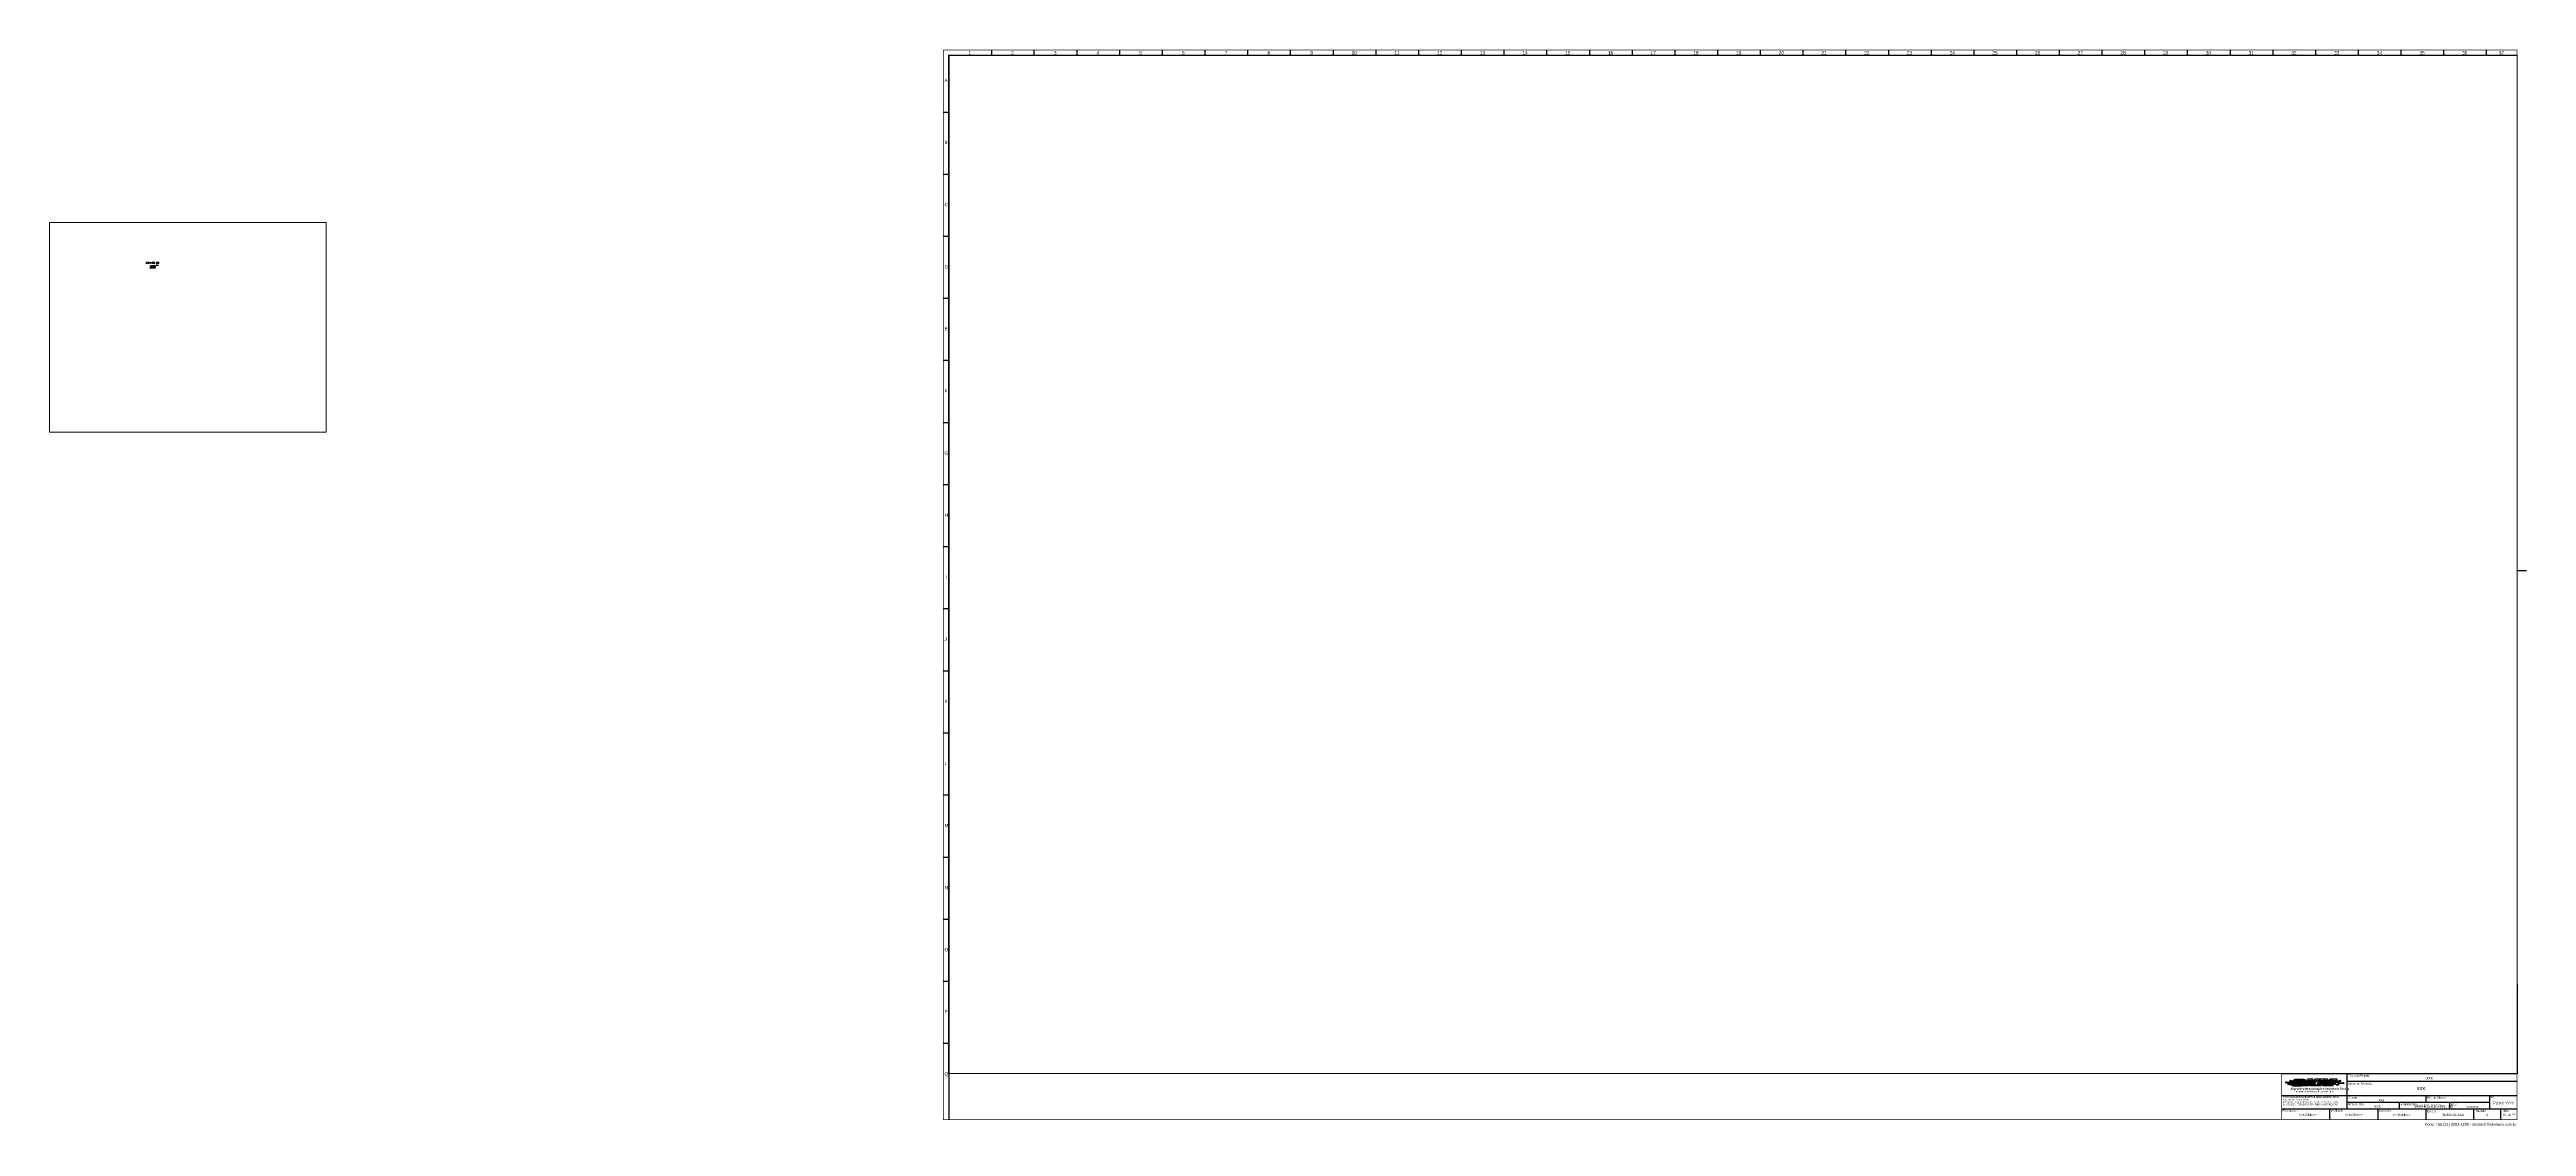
# Paper-space layout 'Layout1' of a CAD drawing. Header units: millimetres. Extents: x 26 to 1867, y -497 to 304.
# The model-space entities are those that its viewports show. They can reach past a viewport. Long polylines and large blocks are cut down to what shows.
import ezdxf
from ezdxf.enums import TextEntityAlignment as Align

# ---------------------------------------------------------------- set-up
doc = ezdxf.new("R2010")
doc.units = ezdxf.units.MM
for name, pattern in [('CENTER2', [28.575, 19.05, -3.175, 3.175, -3.175]), ('DASHED2', [9.525, 6.35, -3.175]), ('HIDDEN2', [0.1875, 0.125, -0.0625])]:
    doc.linetypes.add(name, pattern=pattern)
for name, color, linetype in [('01-HACH', 7, 'Continuous'), ('120$12$A', 7, 'Continuous'), ('225AUXILIAR', 7, 'Continuous'), ('225CONVÉS', 1, 'Continuous'), ('225LINHACENTRO', 6, 'Continuous'), ('linha', 7, 'Continuous')]:
    doc.layers.add(name, color=color, linetype=linetype)
for name, color, linetype, lineweight in [('BANDEIROLA', 80, 'Continuous', 30), ('CONDULETES', 7, 'Continuous', 30), ('EL18', 237, 'Continuous', 40), ('EL4', 6, 'Continuous', 40), ('EL6', 34, 'Continuous', 40), ('EL8', 191, 'Continuous', 40), ('EQUIPAMENTO', 7, 'Continuous', 30), ('TEXTO', 3, 'Continuous', 0), ('TRANSIÇÃO', 7, 'Continuous', 30)]:
    doc.layers.add(name, color=color, linetype=linetype, lineweight=lineweight)
doc.styles.add('ARIA', font='arial.ttf')
doc.styles.add('negrito', font='arialbi.ttf')
doc.styles.add('REGUA080', font='SIMPLEX.SHX', dxfattribs={"width": 1.07, "height": 1.5})
doc.styles.add('REGUA100', font='SIMPLEX.SHX', dxfattribs={"width": 1.07, "height": 250})
doc.styles.add('REGUA240', font='SIMPLEX.SHX', dxfattribs={"width": 1.19, "height": 4.5})
doc.styles.add('ROMANS', font='arial.ttf', dxfattribs={"height": 2})
doc.styles.add('Style-INTL_ISO', font='INTL_ISO.shx')
doc.styles.add('SWISCNBT', font='swissci.ttf')
doc.dimstyles.new('REGUA 100', dxfattribs={"dimtxt": 2.5, "dimasz": 200, "dimexe": 40, "dimexo": 40, "dimgap": 30, "dimtad": 1, "dimdec": 0, "dimdsep": 46, "dimlunit": 6, "dimtxsty": 'REGUA100', "dimcen": 2.5, "dimadec": 0, "dimazin": 0, "dimtfac": 1, "dimtdec": 0, "dimtmove": 0, "dimatfit": 3, "dimfxl": 1, "dimtolj": 1, "dimtzin": 0, "dimarcsym": 1})

# ---------------------------------------------------------------- blocks, each defined once
blk = doc.blocks.new('Logo')
h = blk.add_hatch(color=256)
edge = h.paths.add_edge_path(flags=16)
edge.add_arc((206.5, 66.1), 0.825, 0, 360)
edge = h.paths.add_edge_path()
edge.add_arc((201.5, 64.5), 0.825, 0, 360)
edge = h.paths.add_edge_path(flags=17)
edge.add_arc((204.5, 62.5), 0.825, 0, 360)
edge = h.paths.add_edge_path()
edge.add_arc((264.4, 66.1), 0.825, 0, 360)
edge = h.paths.add_edge_path()
edge.add_arc((268.1, 63.7), 0.825, 0, 360)
edge = h.paths.add_edge_path()
edge.add_arc((262.4, 61.9), 0.825, 0, 360)
h.paths.add_polyline_path([(232.8, 68.1), (226.6, 68.1), (225.7, 66.9), (232, 66.9)], flags=17)
h.paths.add_polyline_path([(249.8, 68.1), (241.7, 68.1), (240.8, 66.9), (249.8, 66.9), (249.8, 66.9)], flags=16)
h.paths.add_polyline_path([(241.4, 68.1), (235.2, 68.1), (233.2, 66.9), (239.5, 66.9)], flags=17)
h.paths.add_polyline_path([(248.4, 60.3), (244.2, 60.3), (244.3, 61.8), (250.1, 61.8)], flags=17)
h.paths.add_polyline_path([(241.5, 60.3), (229.6, 60.3), (229.6, 61.8), (242.6, 61.8)], flags=17)
h.paths.add_polyline_path([(237.4, 62.2), (237.8, 62.8), (243.3, 62.8), (242.9, 62.2)], flags=17)
h.paths.add_polyline_path([(244.4, 62.2), (250.6, 62.2), (251.3, 62.8), (244.5, 62.8)], flags=17)
h.paths.add_polyline_path([(251.3, 61.8), (257, 61.8), (255.9, 60.3), (250.2, 60.3)], flags=17)
h.paths.add_polyline_path([(238, 63), (238.5, 63.6), (243.9, 63.6), (243.5, 63)], flags=16)
h.paths.add_polyline_path([(244.5, 63), (244.6, 63.6), (252.2, 63.6), (251.6, 63)], flags=16)
h.paths.add_polyline_path([(252.2, 63), (258.4, 63), (260.3, 61.6), (261.6, 61.6), (261.6, 62.2), (260.6, 62.2), (258.7, 63.6), (252.6, 63.6)])
h.paths.add_polyline_path([(239.4, 64.9), (239.8, 65.4), (261.5, 65.4), (263.5, 64), (267.3, 64), (267.3, 63.4), (263.2, 63.4), (261.2, 64.9)])
h.paths.add_polyline_path([(240, 65.8), (240.5, 66.4), (263.6, 66.4), (263.6, 65.8)])
h.paths.add_polyline_path([(231.5, 65.8), (237.7, 65.8), (238.6, 66.4), (232.4, 66.4)], flags=16)
edge = h.paths.add_edge_path(flags=17)
edge.add_line((228.5, 62.2), (229, 62.8))
edge.add_line((229, 62.8), (215.5, 62.8))
edge.add_arc((214.8, 62.3), 0.918, -4.4266, 32.9983, ccw=False)
edge.add_line((215.7, 62.2), (228.5, 62.2))
h.paths.add_polyline_path([(229.6, 62.2), (229.6, 62.8), (235.6, 62.8), (235.6, 62.2)], flags=17)
h.paths.add_polyline_path([(235.6, 63.9), (235.6, 64.4), (235.6, 64.5), (223.9, 64.5), (223.5, 63.9)], flags=17)
h.paths.add_polyline_path([(231.2, 65.8), (231.6, 66.4), (225.3, 66.4), (224.9, 65.8)], flags=16)
h.paths.add_polyline_path([(236.2, 64.9), (237.1, 65.4), (224.7, 65.4), (224.2, 64.9)], flags=16)
edge = h.paths.add_edge_path(flags=17)
edge.add_line((217.3, 66.9), (223.9, 66.9))
edge.add_line((223.9, 66.9), (223.8, 67))
edge.add_line((223.8, 67), (223.8, 67.2))
edge.add_line((223.8, 67.2), (223.5, 67.3))
edge.add_ellipse((216.9, 67.3), major_axis=(6.6, 0), ratio=0.117925, start_angle=0, end_angle=157.0715)
edge.add_arc((211.4, 65.6), 2.03, 106.7626, 143.4869)
edge.add_line((209.8, 66.9), (216.2, 66.9))
edge.add_arc((216.8, 66.1), 0.918, 53.0381, 126.9619, ccw=False)
edge = h.paths.add_edge_path()
edge.add_line((227.2, 60.3), (220.9, 60.3))
edge.add_line((251.6, 62.2), (257.3, 62.2))
edge.add_line((251.6, 62.2), (252, 62.8))
edge.add_line((257.3, 62.2), (257.7, 62.8))
edge.add_line((252, 62.8), (257.8, 62.8))
edge.add_line((257.9, 63), (258.3, 63.6))
edge.add_line((238.7, 63.9), (239.1, 64.5))
edge.add_line((244.1, 63.9), (244.5, 64.5))
edge.add_line((244.6, 63.9), (252.5, 63.9))
edge.add_line((244.6, 63.9), (244.7, 64.5))
edge.add_line((252.5, 63.9), (253.2, 64.5))
edge.add_line((252.8, 63.9), (258.5, 63.9))
edge.add_line((252.8, 63.9), (253.3, 64.5))
edge.add_line((258.5, 63.9), (259, 64.5))
edge.add_line((244.8, 64.9), (245.2, 65.4))
edge.add_line((253.5, 64.9), (254, 65.4))
edge.add_line((259.2, 64.9), (259.7, 65.4))
edge.add_line((245.5, 65.8), (245.9, 66.4))
edge.add_line((249.5, 65.8), (249.7, 66.4))
edge.add_line((249.7, 65.4), (249.2, 65))
edge.add_line((254.2, 65.8), (254.6, 66.4))
edge.add_line((259.9, 65.8), (260.3, 66.4))
edge.add_line((229.2, 63), (229.6, 63.6))
edge.add_line((229.6, 63.6), (229.6, 63))
edge.add_line((235.6, 63), (235.6, 63.6))
edge.add_line((229.6, 63), (235.6, 63))
edge.add_line((238.7, 63.9), (244.1, 63.9))
edge.add_line((239.1, 64.5), (259, 64.5))
edge.add_line((207.4, 62.2), (207.3, 62.6))
edge.add_line((207.3, 62.6), (207.3, 62.8))
edge.add_line((222.3, 62.2), (222.7, 62.8))
edge.add_arc((219.3, 62.2), 2.04, 358.813, 375.0383)
edge.add_arc((214.8, 62.3), 0.918, 211.2349, 328.7651)
edge.add_line((222.9, 63), (223.3, 63.6))
edge.add_line((215.6, 61.8), (228.3, 61.8))
edge.add_arc((219.3, 62.2), 2.04, 23.2251, 42.4172)
edge.add_arc((214.8, 62.3), 0.918, 57.5598, 75.416)
edge.add_line((223.3, 63.6), (235.6, 63.6))
edge.add_arc((219.3, 62.2), 2.04, 53.9744, 73.6669)
edge.add_line((212.6, 63.6), (215.1, 63.1))
edge.add_line((217.8, 64.9), (216.5, 65.3))
edge.add_arc((211.4, 65.6), 2.03, 215.8441, 225.6711)
edge.add_line((217.7, 65.8), (224.2, 65.8))
edge.add_arc((216.8, 66.1), 0.918, 229.5083, 255.416)
edge.add_arc((211.4, 65.6), 2.03, 186.3302, 203.0448)
edge.add_line((260.7, 66.9), (261, 67.3))
edge.add_line((255, 66.9), (255.9, 68.1))
edge.add_line((251.4, 66.9), (260.7, 66.9))
edge.add_line((250.8, 66.4), (250.1, 65.8))
edge.add_line((246.3, 66.9), (247.2, 68.1))
edge.add_line((224.1, 66.4), (224.2, 65.8))
edge.add_line((224.2, 65.8), (224.3, 65.6))
edge.add_arc((216.8, 66.1), 0.918, 165.3576, 201.6546)
edge.add_arc((211.4, 65.6), 2.03, 159.6364, 176.1707)
edge.add_line((202.3, 64.7), (207.5, 64.7))
edge.add_line((202.3, 64.2), (207.6, 64.2))
edge.add_line((205.3, 62.8), (213.9, 62.8))
edge.add_line((205.3, 62.2), (213.9, 62.2))
edge.add_line((209.2, 64.9), (217.8, 64.9))
edge.add_line((209.1, 65.4), (216.2, 65.4))
edge.add_line((207.5, 64.7), (209.1, 65.4))
edge.add_line((207.6, 64.2), (209.2, 64.9))
edge.add_line((209.7, 64.5), (219.1, 64.5))
edge.add_line((211.1, 63.9), (220.5, 63.9))
edge.add_line((215.3, 63), (229.2, 63))
edge.add_line((212.6, 63.6), (220.8, 63.6))
edge.add_line((207.5, 61.8), (214, 61.8))
edge.add_line((207.3, 66.4), (215.9, 66.4))
edge.add_line((207.3, 65.8), (215.9, 65.8))
edge.add_line((220, 64.2), (219.1, 64.5))
edge.add_arc((216.8, 66.1), 0.918, 0, 14.6424)
edge.add_line((217.7, 66.1), (217.7, 65.6))
edge.add_line((217.7, 65.6), (224.3, 65.6))
edge.add_line((213.9, 62.8), (207.3, 62.8))
edge.add_line((213.9, 62.3), (213.9, 62.8))
edge.add_arc((214.8, 62.3), 0.918, 180, 184.4266)
edge.add_line((208.1, 61.1), (207.8, 61.2))
edge.add_line((207.8, 61.2), (207.7, 61.4))
edge.add_line((207.7, 61.4), (207.5, 61.7))
edge.add_line((207.5, 61.7), (207.5, 61.8))
edge.add_arc((219.3, 62.2), 2.04, 314.9943, 347.3148)
edge.add_line((210.5, 64), (211.1, 63.9))
edge.add_ellipse((214.7, 61.1), major_axis=(6.6, 0), ratio=0.117925, start_angle=180, end_angle=337.0715)
edge.add_arc((210.8, 65.7), 1.74, 241.0527, 261.3981)
edge.add_line((261, 68.1), (252.8, 68.1))
edge.add_line((220.9, 60.3), (222, 61.8))
edge.add_line((227.2, 60.3), (228.3, 61.8))
edge.add_line((236, 60.3), (237.1, 61.8))
edge.add_line((252.8, 68.1), (251.4, 66.9))
edge.add_line((249.2, 65), (249.3, 65.4))
edge.add_line((261, 68.1), (261, 67.3))
h = blk.add_hatch(color=256)
h.paths.add_polyline_path([(255.9, 68.1), (252.8, 68.1), (251.4, 66.9), (255, 66.9)])
h.paths.add_polyline_path([(261, 68.1), (255.9, 68.1), (255, 66.9), (260.7, 66.9), (261, 67.3)])
h.paths.add_polyline_path([(209.5, 66.4), (207.3, 66.4, -0.088598), (207.4, 66.1, -0.088598), (207.3, 65.8), (209.4, 65.8, -0.07227)])
h.paths.add_polyline_path([(215.9, 66.4), (209.5, 66.4, 0.07227), (209.4, 65.8), (215.9, 65.8, -0.159713)])
h.paths.add_polyline_path([(224.1, 66.4), (217.7, 66.4, -0.063976), (217.7, 66.1), (217.7, 65.8), (224.2, 65.8)])
h.paths.add_polyline_path([(209.2, 64.9), (209.5, 64.9, -0.073061), (209.4, 65.4), (209.1, 65.4), (207.5, 64.7), (202.3, 64.7, -0.088598), (202.4, 64.5, -0.088598), (202.3, 64.2), (207.6, 64.2)])
h.paths.add_polyline_path([(216.6, 65.2, -0.113528), (216.2, 65.4), (209.4, 65.4, 0.073061), (209.5, 64.9), (217.8, 64.9)])
h.paths.add_polyline_path([(244.5, 64.5), (239.1, 64.5), (238.7, 63.9), (244.1, 63.9)])
h.paths.add_polyline_path([(253.2, 64.5), (244.7, 64.5), (244.6, 63.9), (252.5, 63.9)])
h.paths.add_polyline_path([(259, 64.5), (253.3, 64.5), (252.8, 63.9), (258.5, 63.9)])
h.paths.add_polyline_path([(257.7, 62.8), (252, 62.8), (251.6, 62.2), (257.3, 62.2)])
h.paths.add_polyline_path([(235.6, 63.6), (229.6, 63.6), (229.6, 63), (235.6, 63)])
h.paths.add_polyline_path([(229.6, 63.6), (223.3, 63.6), (222.9, 63), (229.2, 63)])
h.paths.add_polyline_path([(228.3, 61.8), (222, 61.8), (220.9, 60.3), (227.2, 60.3)])
edge = h.paths.add_edge_path()
edge.add_line((221.3, 61.8), (215.6, 61.8))
edge.add_arc((214.8, 62.3), 0.918, 211.2349, 328.7651, ccw=False)
edge.add_line((214, 61.8), (207.5, 61.8))
edge.add_line((207.5, 61.8), (207.5, 61.7))
edge.add_line((207.5, 61.7), (207.7, 61.4))
edge.add_line((207.7, 61.4), (207.8, 61.2))
edge.add_line((207.8, 61.2), (208.1, 61.1))
edge.add_ellipse((214.7, 61.1), major_axis=(6.6, 0), ratio=0.117925, start_angle=180, end_angle=337.0715)
edge.add_arc((219.3, 62.2), 2.04, 314.9943, 347.3148)
h.paths.add_polyline_path([(213.9, 62.8), (207.3, 62.8), (207.3, 62.6), (207.4, 62.2), (213.9, 62.2, -0.019317), (213.9, 62.3)])
h.paths.add_polyline_path([(207.3, 62.6), (207.3, 62.8), (205.3, 62.8, -0.088598), (205.3, 62.5, -0.088598), (205.3, 62.2), (207.4, 62.2)])
h.paths.add_polyline_path([(220.8, 63.6), (212.6, 63.6), (215.1, 63.1, -0.053826), (215.3, 63), (221.2, 63, 0.083938)])
for points in [[(219.1, 64.5), (209.7, 64.5, 0.042905), (210, 64.2, 0.089007), (210.5, 64), (211.1, 63.9), (220.5, 63.9, 0.086137), (219.9, 64.2), (219.9, 64.2)], [(224.2, 65.8), (217.7, 65.8), (217.7, 65.6), (224.3, 65.6)], [(222.9, 63), (223.3, 63.6), (220.8, 63.6, -0.083938), (221.2, 63)]]:
    blk.add_hatch(color=256).paths.add_polyline_path(points)
at = {"color": 7}
for p, q in [((202.3, 64.7), (207.5, 64.7)), ((202.3, 64.2), (207.6, 64.2)), ((205.3, 62.8), (213.9, 62.8)), ((205.3, 62.2), (213.9, 62.2)), ((207.3, 66.4), (215.9, 66.4)), ((207.3, 65.8), (215.9, 65.8)), ((213.9, 62.8), (207.3, 62.8)), ((207.5, 64.7), (209.1, 65.4)), ((207.5, 61.8), (214, 61.8)), ((207.6, 64.2), (209.2, 64.9)), ((209.1, 65.4), (216.2, 65.4)), ((209.2, 64.9), (217.8, 64.9)), ((209.7, 64.5), (219.1, 64.5)), ((209.8, 66.9), (216.2, 66.9)), ((211.1, 63.9), (220.5, 63.9)), ((212.6, 63.6), (220.8, 63.6)), ((213.9, 62.3), (213.9, 62.8)), ((215.3, 63), (229.2, 63)), ((215.5, 62.8), (229, 62.8)), ((215.6, 61.8), (228.3, 61.8)), ((215.7, 62.2), (228.5, 62.2)), ((217.3, 66.9), (223.9, 66.9)), ((217.7, 66.4), (224.1, 66.4)), ((217.7, 66.1), (217.7, 65.6)), ((217.7, 65.8), (224.2, 65.8)), ((217.7, 65.6), (224.3, 65.6)), ((220.9, 60.3), (222, 61.8)), ((227.2, 60.3), (220.9, 60.3)), ((222.3, 62.2), (222.7, 62.8)), ((222.9, 63), (223.3, 63.6)), ((223.3, 63.6), (235.6, 63.6)), ((223.5, 63.9), (223.9, 64.5)), ((223.5, 63.9), (235.6, 63.9)), ((223.9, 64.5), (235.6, 64.5)), ((224.2, 64.9), (224.7, 65.4)), ((224.2, 64.9), (236.2, 64.9)), ((224.7, 65.4), (237.1, 65.4)), ((224.9, 65.8), (225.3, 66.4)), ((224.9, 65.8), (231.2, 65.8)), ((225.3, 66.4), (231.6, 66.4)), ((225.7, 66.9), (226.6, 68.1)), ((225.7, 66.9), (232, 66.9)), ((232.8, 68.1), (226.6, 68.1)), ((227.2, 60.3), (228.3, 61.8)), ((228.5, 62.2), (229, 62.8)), ((229.2, 63), (229.6, 63.6)), ((229.6, 63), (229.6, 63.6)), ((229.6, 63), (235.6, 63)), ((229.6, 62.2), (229.6, 62.8)), ((229.6, 62.8), (235.6, 62.8)), ((229.6, 62.2), (235.6, 62.2)), ((229.6, 61.8), (242.6, 61.8)), ((229.6, 60.3), (229.6, 61.8)), ((241.5, 60.3), (229.6, 60.3)), ((231.2, 65.8), (231.6, 66.4)), ((231.5, 65.8), (232.4, 66.4)), ((231.5, 65.8), (237.7, 65.8)), ((232, 66.9), (232.8, 68.1)), ((232.4, 66.4), (238.6, 66.4)), ((233.2, 66.9), (235.2, 68.1)), ((233.2, 66.9), (239.5, 66.9)), ((241.4, 68.1), (235.2, 68.1)), ((235.6, 64.4), (235.6, 64.5)), ((235.6, 63.9), (235.6, 64.4)), ((235.6, 63), (235.6, 63.6)), ((235.6, 62.2), (235.6, 62.8)), ((236, 60.3), (237.1, 61.8)), ((236.2, 64.9), (237.1, 65.4)), ((237.4, 62.2), (237.8, 62.8)), ((237.4, 62.2), (242.9, 62.2)), ((237.7, 65.8), (238.6, 66.4)), ((237.8, 62.8), (243.3, 62.8)), ((238, 63), (238.5, 63.6)), ((238, 63), (243.5, 63)), ((238.5, 63.6), (243.9, 63.6)), ((238.7, 63.9), (239.1, 64.5)), ((238.7, 63.9), (244.1, 63.9)), ((239.1, 64.5), (259, 64.5)), ((239.4, 64.9), (239.8, 65.4)), ((239.4, 64.9), (261.2, 64.9)), ((239.5, 66.9), (241.4, 68.1)), ((239.8, 65.4), (261.5, 65.4)), ((240, 65.8), (240.5, 66.4)), ((240, 65.8), (263.6, 65.8)), ((240.5, 66.4), (263.6, 66.4)), ((240.8, 66.9), (241.7, 68.1)), ((240.8, 66.9), (249.8, 66.9)), ((241.5, 60.3), (242.6, 61.8)), ((249.8, 68.1), (241.7, 68.1)), ((242.9, 62.2), (243.3, 62.8)), ((243.5, 63), (243.9, 63.6)), ((244.1, 63.9), (244.5, 64.5)), ((244.2, 60.3), (244.3, 61.8)), ((248.4, 60.3), (244.2, 60.3)), ((244.3, 61.8), (250.1, 61.8)), ((244.4, 62.2), (244.5, 62.8)), ((244.4, 62.2), (250.6, 62.2)), ((244.5, 63), (244.6, 63.6)), ((244.5, 63), (251.6, 63)), ((244.5, 62.8), (251.3, 62.8)), ((244.6, 63.9), (244.7, 64.5)), ((244.6, 63.9), (252.5, 63.9)), ((244.6, 63.6), (252.2, 63.6)), ((244.8, 64.9), (245.2, 65.4)), ((245.5, 65.8), (245.9, 66.4)), ((246.3, 66.9), (247.2, 68.1)), ((248.4, 60.3), (250.1, 61.8)), ((249.7, 65.4), (249.2, 65)), ((249.2, 65), (249.3, 65.4)), ((249.5, 65.8), (249.7, 66.4)), ((249.8, 68.1), (249.8, 66.9)), ((249.8, 66.9), (249.8, 66.9)), ((250.8, 66.4), (250.1, 65.8)), ((250.2, 60.3), (251.3, 61.8)), ((255.9, 60.3), (250.2, 60.3)), ((250.6, 62.2), (251.3, 62.8)), ((251.3, 61.8), (257, 61.8)), ((252.8, 68.1), (251.4, 66.9)), ((251.4, 66.9), (260.7, 66.9)), ((251.6, 63), (252.2, 63.6)), ((251.6, 62.2), (252, 62.8)), ((251.6, 62.2), (257.3, 62.2)), ((252, 62.8), (257.8, 62.8)), ((252.2, 63), (252.6, 63.6)), ((252.2, 63), (258.4, 63)), ((252.5, 63.9), (253.2, 64.5)), ((252.6, 63.6), (258.7, 63.6)), ((261, 68.1), (252.8, 68.1)), ((252.8, 63.9), (253.3, 64.5)), ((252.8, 63.9), (258.5, 63.9)), ((253.5, 64.9), (254, 65.4)), ((254.2, 65.8), (254.6, 66.4)), ((255, 66.9), (255.9, 68.1)), ((255.9, 60.3), (257, 61.8)), ((257.3, 62.2), (257.7, 62.8)), ((257.9, 63), (258.3, 63.6)), ((258.4, 63), (260.3, 61.6)), ((258.5, 63.9), (259, 64.5)), ((258.7, 63.6), (260.6, 62.2)), ((259.2, 64.9), (259.7, 65.4)), ((259.9, 65.8), (260.3, 66.4)), ((260.3, 61.6), (261.6, 61.6)), ((260.6, 62.2), (261.6, 62.2)), ((260.7, 66.9), (261, 67.3)), ((261, 68.1), (261, 67.3)), ((261.2, 64.9), (263.2, 63.4)), ((261.5, 65.4), (263.5, 64)), ((261.6, 62.2), (261.6, 61.6)), ((263.2, 63.4), (267.3, 63.4)), ((263.5, 64), (267.3, 64)), ((263.6, 66.4), (263.6, 65.8)), ((267.3, 64), (267.3, 63.4))]:
    blk.add_line(p, q, dxfattribs=at)
for p, q in [((219.9, 64.2), (219.9, 64.2)), ((223.3, 63.6), (220.8, 63.6))]:
    blk.add_line(p, q)
for points in [[(207.4, 62.2), (207.3, 62.6), (207.3, 62.8)], [(208.1, 61.1), (207.8, 61.2), (207.7, 61.4), (207.5, 61.7), (207.5, 61.8)], [(210.5, 64), (211.1, 63.9)], [(212.6, 63.6), (215.1, 63.1)], [(217.8, 64.9), (216.5, 65.3)], [(220, 64.2), (219.1, 64.5)], [(223.5, 67.3), (223.8, 67.2), (223.8, 67), (223.9, 66.9)], [(224.1, 66.4), (224.2, 65.8), (224.3, 65.6)]]:
    blk.add_lwpolyline(points, dxfattribs=at)
for centre in [(201.5, 64.5), (204.5, 62.5), (206.5, 66.1), (262.4, 61.9), (264.4, 66.1), (268.1, 63.7)]:
    blk.add_circle(centre, 0.825, dxfattribs=at)
for centre, radius, start, end in [((211.4, 65.6), 2.03, 159.6364, 176.1707), ((211.4, 65.6), 2.03, 186.3302, 203.0448), ((211.4, 65.6), 2.03, 215.8441, 225.6711), ((211.4, 65.6), 2.03, 106.7626, 143.4869), ((210.8, 65.7), 1.74, 241.0527, 261.3981), ((214.8, 62.3), 0.918, 180, 184.4266), ((214.8, 62.3), 0.918, 211.2349, 328.7651), ((214.8, 62.3), 0.918, 57.5598, 75.416), ((214.8, 62.3), 0.918, 355.5734, 32.9983), ((216.8, 66.1), 0.918, 165.3576, 201.6546), ((216.8, 66.1), 0.918, 53.0381, 126.9619), ((216.8, 66.1), 0.918, 229.5083, 255.416), ((216.8, 66.1), 0.918, 0, 14.6424), ((219.3, 62.2), 2.04, 53.9744, 73.6669), ((219.3, 62.2), 2.04, 23.2251, 42.4172), ((219.3, 62.2), 2.04, 314.9943, 347.3148), ((219.3, 62.2), 2.04, 358.813, 15.0383)]:
    blk.add_arc(centre, radius, start, end, dxfattribs=at)
for centre, start_param, end_param in [((214.7, 61.1), 3.141593, 5.883008), ((216.9, 67.3), 0, 2.741415)]:
    blk.add_ellipse(centre, major_axis=(6.6, 0), ratio=0.117925, start_param=start_param, end_param=end_param, dxfattribs=at)
at = {"insert": (206.5, 58.2), "char_height": 2.239, "width": 805.954, "attachment_point": 1}
blk.add_mtext('{\\fImpact|b1|i1|c0|p34;Engenharia de Automação e Assistência Técnica}', dxfattribs=at)

msp = doc.modelspace()

# ---------------------------------------------------------------- hatches: boundary and pattern name
at = {"layer": '01-HACH'}
h = msp.add_hatch(color=3, dxfattribs=at)
h.dxf.hatch_style = 1
h.paths.add_polyline_path([(401897, 702446), (401897, 702646), (401827, 702646), (401827, 702446)])
at = {"layer": 'TEXTO'}
h = msp.add_hatch(color=3, dxfattribs=at)
h.dxf.hatch_style = 1
h.paths.add_polyline_path([(385590, 709372), (385590, 709572), (385520, 709572), (385520, 709372)])
h = msp.add_hatch(color=3, dxfattribs=at)
h.dxf.hatch_style = 1
h.paths.add_polyline_path([(387090, 709321), (387090, 709622), (387020, 709622), (387020, 709321)])
h = msp.add_hatch(color=3, dxfattribs=at)
h.dxf.hatch_style = 1
h.paths.add_polyline_path([(388590, 709321), (388590, 709622), (388520, 709622), (388520, 709321)])
h = msp.add_hatch(color=3, dxfattribs=at)
h.dxf.hatch_style = 1
h.paths.add_polyline_path([(390090, 709321), (390090, 709622), (390020, 709622), (390020, 709321)])
h = msp.add_hatch(color=3, dxfattribs=at)
h.dxf.hatch_style = 1
h.paths.add_polyline_path([(391590, 709321), (391590, 709622), (391520, 709622), (391520, 709321)])
h = msp.add_hatch(color=3, dxfattribs=at)
h.dxf.hatch_style = 1
h.paths.add_polyline_path([(393090, 709321), (393090, 709622), (393020, 709622), (393020, 709321)])
h = msp.add_hatch(color=3, dxfattribs=at)
h.dxf.hatch_style = 1
h.paths.add_polyline_path([(394590, 709321), (394590, 709622), (394520, 709622), (394520, 709321)])
h = msp.add_hatch(color=3, dxfattribs=at)
h.dxf.hatch_style = 1
h.paths.add_polyline_path([(396090, 709321), (396090, 709622), (396020, 709622), (396020, 709321)])
h = msp.add_hatch(color=3, dxfattribs=at)
h.dxf.hatch_style = 1
h.paths.add_polyline_path([(385074, 708758), (385274, 708758), (385274, 708828), (385074, 708828)])
h = msp.add_hatch(color=3, dxfattribs=at)
h.dxf.hatch_style = 1
h.paths.add_polyline_path([(396451, 708911), (396651, 708911), (396651, 708981), (396451, 708981)])
h = msp.add_hatch(color=3, dxfattribs=at)
h.dxf.hatch_style = 1
h.paths.add_polyline_path([(396861, 708549), (396861, 708349), (396931, 708349), (396931, 708549)])
h = msp.add_hatch(color=3, dxfattribs=at)
h.dxf.hatch_style = 1
h.paths.add_polyline_path([(372290, 707386), (372490, 707386), (372490, 707456), (372290, 707456)])
h = msp.add_hatch(color=3, dxfattribs=at)
h.dxf.hatch_style = 1
h.paths.add_polyline_path([(372766, 707615), (372766, 707815), (372696, 707815), (372696, 707615)])
h = msp.add_hatch(color=3, dxfattribs=at)
h.dxf.hatch_style = 1
h.paths.add_polyline_path([(374266, 707615), (374266, 707815), (374196, 707815), (374196, 707615)])
h = msp.add_hatch(color=3, dxfattribs=at)
h.dxf.hatch_style = 1
h.paths.add_polyline_path([(375766, 707615), (375766, 707815), (375696, 707815), (375696, 707615)])
h = msp.add_hatch(color=3, dxfattribs=at)
h.dxf.hatch_style = 1
h.paths.add_polyline_path([(377266, 707615), (377266, 707815), (377196, 707815), (377196, 707615)])
h = msp.add_hatch(color=3, dxfattribs=at)
h.dxf.hatch_style = 1
h.paths.add_polyline_path([(378766, 707615), (378766, 707815), (378696, 707815), (378696, 707615)])
h = msp.add_hatch(color=3, dxfattribs=at)
h.dxf.hatch_style = 1
h.paths.add_polyline_path([(380266, 707615), (380266, 707815), (380196, 707815), (380196, 707615)])
h = msp.add_hatch(color=3, dxfattribs=at)
h.dxf.hatch_style = 1
h.paths.add_polyline_path([(381766, 707615), (381766, 707815), (381696, 707815), (381696, 707615)])
h = msp.add_hatch(color=3, dxfattribs=at)
h.dxf.hatch_style = 1
h.paths.add_polyline_path([(383266, 707615), (383266, 707815), (383196, 707815), (383196, 707615)])
h = msp.add_hatch(color=3, dxfattribs=at)
h.dxf.hatch_style = 1
h.paths.add_polyline_path([(384766, 707615), (384766, 707815), (384696, 707815), (384696, 707615)])
h = msp.add_hatch(color=3, dxfattribs=at)
h.dxf.hatch_style = 1
h.paths.add_polyline_path([(385074, 708007), (385274, 708007), (385274, 708077), (385074, 708077)])
h = msp.add_hatch(color=3, dxfattribs=at)
h.dxf.hatch_style = 1
h.paths.add_polyline_path([(396988, 708083), (397188, 708083), (397188, 708153), (396988, 708153)])
h = msp.add_hatch(color=3, dxfattribs=at)
h.dxf.hatch_style = 1
h.paths.add_polyline_path([(397532, 707700), (397532, 708001), (397462, 708001), (397462, 707700)])
h = msp.add_hatch(color=3, dxfattribs=at)
h.dxf.hatch_style = 1
h.paths.add_polyline_path([(399032, 707700), (399032, 708001), (398962, 708001), (398962, 707700)])
h = msp.add_hatch(color=3, dxfattribs=at)
h.dxf.hatch_style = 1
h.paths.add_polyline_path([(372197, 706925), (372197, 707125), (372127, 707125), (372127, 706925)])
at = {"layer": 'TRANSIÇÃO'}
h = msp.add_hatch(color=7, dxfattribs=at)
h.dxf.hatch_style = 1
h.paths.add_polyline_path([(386752, 705714), (386372, 705714, 0.770635), (386372, 705464)])

# ---------------------------------------------------------------- linework, layer by layer
at = {"layer": '01-HACH', "color": 3}
for p, q in [((401827, 702446), (401827, 702646)), ((401827, 702646), (401897, 702646)), ((401897, 702646), (401897, 702446)), ((401897, 702446), (401827, 702446))]:
    msp.add_line(p, q, dxfattribs=at)
at = {"layer": '225AUXILIAR', "color": 251, "linetype": 'CENTER2', "lineweight": 0, "ltscale": 100}
msp.add_line((369421, 705044), (405587, 705044), dxfattribs=at)
at = {"layer": '225CONVÉS', "color": 251, "linetype": 'DASHED2', "lineweight": 0, "ltscale": 0.5}
for p, q in [((397916, 713223), (396887, 714299)), ((399441, 713223), (400470, 714299)), ((396272, 711150), (395243, 712226)), ((397916, 711150), (396887, 712226)), ((399441, 711150), (400470, 712226)), ((402584, 711150), (403483, 712226)), ((395547, 710360), (394518, 711437)), ((404688, 708880), (405587, 709957)), ((405587, 702221), (404688, 703298)), ((402584, 701029), (403483, 699952))]:
    msp.add_line(p, q, dxfattribs=at)
at = {"layer": '225CONVÉS', "color": 251, "lineweight": 0}
for p, q in [((386887, 709637), (387261, 708790)), ((390887, 709637), (391261, 708790)), ((370619, 707736), (370619, 708506)), ((370619, 708506), (371886, 708506)), ((370619, 708453), (371886, 708453)), ((370704, 708453), (370704, 707788)), ((370836, 708453), (370836, 707788)), ((370967, 708453), (370967, 707788)), ((371099, 708453), (371099, 707788)), ((371231, 708453), (371231, 707788)), ((371363, 708453), (371363, 707788)), ((371494, 708453), (371494, 707788)), ((371626, 708453), (371626, 707788)), ((371758, 708453), (371758, 707788)), ((371886, 708506), (371886, 707736)), ((385038, 707920), (384595, 708707)), ((385600, 708112), (385600, 708292)), ((396887, 707920), (396443, 708707)), ((396887, 707580), (396887, 709059)), ((396887, 707920), (397330, 708707)), ((371886, 707788), (370619, 707788)), ((371886, 707736), (370619, 707736)), ((372130, 708121), (372310, 708121)), ((385268, 706655), (385268, 707922)), ((385268, 707794), (385932, 707794)), ((385268, 707662), (385932, 707662)), ((385268, 707531), (385932, 707531)), ((385268, 707399), (385932, 707399)), ((385268, 707267), (385932, 707267)), ((385932, 707922), (385932, 706655)), ((388623, 708061), (387912, 707625)), ((390967, 707580), (391678, 707144)), ((394944, 707580), (395655, 707144)), ((396887, 707446), (396513, 706599)), ((397887, 707446), (398261, 706599)), ((398957, 707580), (399668, 708016)), ((373078, 705464), (373078, 706732)), ((373078, 706603), (373742, 706603)), ((373078, 706472), (373742, 706472)), ((373078, 706340), (373742, 706340)), ((373742, 706732), (373742, 705464)), ((385038, 706589), (384664, 705742)), ((385268, 707135), (385932, 707135)), ((385268, 707003), (385932, 707003)), ((385268, 706872), (385932, 706872)), ((385268, 706740), (385932, 706740)), ((388887, 705940), (389408, 706740)), ((373078, 706208), (373742, 706208)), ((373078, 706076), (373742, 706076)), ((373078, 705944), (373742, 705944)), ((373078, 705813), (373742, 705813)), ((373078, 705681), (373742, 705681)), ((373078, 705549), (373742, 705549)), ((386957, 705940), (387668, 705504)), ((388816, 705940), (388105, 705504)), ((370351, 705044), (371384, 705044)), ((373410, 705239), (373410, 705058)), ((385214, 703466), (385214, 704734)), ((385214, 704605), (385879, 704605)), ((385214, 704474), (385879, 704474)), ((385879, 704734), (385879, 703466)), ((386887, 703697), (387408, 704497)), ((388887, 705044), (389598, 704608)), ((392887, 705044), (392559, 704302)), ((393697, 705044), (394025, 704302)), ((397044, 703578), (397044, 704846)), ((397044, 704718), (397708, 704718)), ((397044, 704586), (397708, 704586)), ((397044, 704454), (397708, 704454)), ((397708, 704846), (397708, 703578)), ((397887, 703635), (397887, 705044)), ((385214, 704342), (385879, 704342)), ((385214, 704210), (385879, 704210)), ((385214, 704078), (385879, 704078)), ((385214, 703947), (385879, 703947)), ((385214, 703815), (385879, 703815)), ((385214, 703683), (385879, 703683)), ((385214, 703551), (385879, 703551)), ((397044, 704322), (397708, 704322)), ((397044, 704191), (397708, 704191)), ((397044, 704059), (397708, 704059)), ((397044, 703927), (397708, 703927)), ((397044, 703795), (397708, 703795)), ((397044, 703664), (397708, 703664)), ((385038, 702557), (384664, 703404)), ((385547, 703241), (385547, 703060)), ((396887, 702573), (396365, 703373)), ((397376, 703375), (397376, 703195)), ((397887, 702573), (398408, 703373)), ((400861, 702507), (400150, 702071))]:
    msp.add_line(p, q, dxfattribs=at)
at = {"layer": '225CONVÉS', "color": 251, "linetype": 'DASHED2', "lineweight": 0, "ltscale": 0.5}
msp.add_lwpolyline([(394518, 709742), (394518, 711437), (395243, 712226), (396887, 712226), (396887, 714299), (400470, 714299), (400470, 712226), (403483, 712226), (405587, 709957), (405587, 702221), (403483, 699952), (396887, 699952), (396887, 701029)], dxfattribs=at)
at = {"layer": '225CONVÉS', "color": 251, "lineweight": 0}
for points in [[(395547, 709742), (395547, 710360), (396272, 711150), (397916, 711150), (397916, 713223), (399441, 713223), (399441, 711150), (402584, 711150), (404688, 708880), (404688, 703298), (402584, 701029), (396887, 701029), (396887, 702507)], [(369886, 705509), (369886, 707580), (373886, 707580), (373886, 702500), (369886, 702500), (369886, 704579)], [(390887, 705606), (390887, 707580), (392887, 707580), (392887, 705044), (391449, 705044)], [(374366, 703002), (373956, 703412), (373956, 706646), (374368, 707058)], [(374442, 707058), (374008, 706624), (374008, 703434), (374441, 703002)], [(380330, 707058), (380764, 706624), (380764, 703434), (380332, 703002)], [(380406, 703002), (380817, 703412), (380817, 706646), (380405, 707058)], [(390324, 705044), (388887, 705044), (388887, 705940), (390887, 705940), (390887, 705606)], [(390887, 704481), (390887, 702507), (386887, 702507), (386887, 705044), (390324, 705044)], [(391449, 705044), (392887, 705044), (392887, 702507), (390887, 702507), (390887, 704481)]]:
    msp.add_lwpolyline(points, dxfattribs=at)
for points in [[(385829, 709742), (374596, 709742, 0.322715), (373846, 709201, -0.322715), (373095, 708661), (371886, 708661), (371886, 707580)], [(385545, 709689), (374596, 709689, 0.322715), (373896, 709185, -0.322715), (373095, 708608), (371939, 708608), (371939, 707580)]]:
    msp.add_lwpolyline(points, format="xyb", dxfattribs=at)
for points in [[(385829, 709742, 0.414214), (385038, 708951), (385038, 702507), (386887, 702507), (386887, 709742)], [(388887, 707580), (388887, 707797, 0.414214), (388623, 708061), (386887, 708061), (386887, 709742), (390887, 709742), (390887, 707580)], [(385268, 707922), (385932, 707922, -0.414214), (385985, 707870), (385985, 706707, -0.414214), (385932, 706655), (385268, 706655, -0.414214), (385215, 706707), (385215, 707870, -0.414214)], [(388887, 707797), (388887, 705940), (386887, 705940), (386887, 708061), (388623, 708061, -0.414214)], [(373078, 706732), (373742, 706732, -0.414214), (373795, 706679), (373795, 705517, -0.414214), (373742, 705464), (373078, 705464, -0.414214), (373025, 705517), (373025, 706679, -0.414214)], [(385214, 704734), (385879, 704734, -0.414214), (385932, 704681), (385932, 703519, -0.414214), (385879, 703466), (385214, 703466, -0.414214), (385162, 703519), (385162, 704681, -0.414214)], [(397044, 704846), (397708, 704846, -0.414214), (397761, 704793), (397761, 703631, -0.414214), (397708, 703578), (397044, 703578, -0.414214), (396991, 703631), (396991, 704793, -0.414214)]]:
    msp.add_lwpolyline(points, format="xyb", close=True, dxfattribs=at)
for points in [[(390887, 707580), (396887, 707580), (396887, 709742), (390887, 709742)], [(371986, 708121), (372130, 708038), (372130, 708204)], [(373886, 702500), (380886, 702500), (380886, 707580), (373886, 707580)], [(385038, 705044), (380886, 705044), (380886, 707580), (385038, 707580)], [(385600, 707968), (385683, 708112), (385517, 708112)], [(388887, 705940), (389887, 705940), (389887, 707580), (388887, 707580)], [(389887, 705940), (390887, 705940), (390887, 707580), (389887, 707580)], [(396887, 705044), (392887, 705044), (392887, 707580), (396887, 707580)], [(396887, 702507), (397887, 702507), (397887, 707580), (396887, 707580)], [(397887, 702507), (401624, 702507), (401887, 702771), (401887, 707317), (401624, 707580), (397887, 707580)], [(373886, 703008), (380886, 703008), (380886, 707064), (373886, 707064)], [(373410, 705383), (373327, 705239), (373493, 705239)], [(387887, 705044), (386887, 705044), (386887, 705940), (387887, 705940)], [(387887, 705044), (388887, 705044), (388887, 705940), (387887, 705940)], [(385038, 705044), (380886, 705044), (380886, 702507), (385038, 702507)], [(396887, 705044), (392887, 705044), (392887, 702507), (396887, 702507)], [(392887, 704233), (393697, 704233), (393697, 705044), (392887, 705044)], [(397376, 703519), (397293, 703375), (397459, 703375)], [(385547, 703385), (385464, 703241), (385630, 703241)]]:
    msp.add_lwpolyline(points, close=True, dxfattribs=at)
at = {"layer": '225CONVÉS', "color": 251, "linetype": 'DASHED2', "lineweight": 0, "ltscale": 0.3}
msp.add_lwpolyline([(379359, 703379), (375413, 703379, -0.414214), (374886, 703906), (374886, 706166, -0.414214), (375413, 706693), (379359, 706693, -0.414214), (379887, 706166), (379887, 703906, -0.414214)], format="xyb", close=True, dxfattribs=at)
at = {"layer": '225CONVÉS', "color": 251, "lineweight": 0}
for centre, radius in [((369886, 705044), 465), ((390887, 705044), 562)]:
    msp.add_circle(centre, radius, dxfattribs=at)
for centre, radius, start, end in [((385038, 707920), 903, 90, 119.43742), ((386887, 709637), 926, 270, 293.81455), ((390887, 709637), 926, 270, 293.81455), ((396887, 707920), 903, 90, 119.43742), ((396887, 707920), 903, 60.56258, 90), ((388623, 708061), 834, 180, 211.50834), ((390967, 707580), 834, 328.49166, 0), ((394944, 707580), 834, 328.49166, 0), ((398957, 707580), 834, 0, 31.50834), ((388887, 705940), 955, 56.90445, 90), ((396887, 707446), 926, 246.18545, 270), ((397887, 707446), 926, 270, 293.81455), ((385038, 706589), 926, 246.18545, 270), ((386957, 705940), 834, 328.49166, 0), ((388816, 705940), 834, 180, 211.50834), ((386887, 703697), 955, 56.90445, 90), ((388887, 705044), 834, 328.49166, 0), ((385038, 702557), 926, 90, 113.81455), ((392887, 705044), 811, 246.18545, 270), ((393697, 705044), 811, 270, 293.81455), ((396887, 702573), 955, 90, 123.09555), ((397887, 702573), 955, 56.90445, 90), ((400861, 702507), 834, 180, 211.50834)]:
    msp.add_arc(centre, radius, start, end, dxfattribs=at)
at = {"layer": '225LINHACENTRO', "color": 3, "linetype": 'CENTER2', "ltscale": 100}
msp.add_line((367386, 695359), (407504, 695359), dxfattribs=at)
at = {"layer": '225LINHACENTRO', "color": 3, "linetype": 'Continuous'}
for p, q in [((367886, 695157), (367886, 695561)), ((368886, 695157), (368886, 695561)), ((369886, 695157), (369886, 695561)), ((370886, 695157), (370886, 695561)), ((371886, 695157), (371886, 695561)), ((372886, 695157), (372886, 695561)), ((373886, 695157), (373886, 695561)), ((374886, 695157), (374886, 695561)), ((375886, 695157), (375886, 695561)), ((376886, 695157), (376886, 695561)), ((377886, 695157), (377886, 695561)), ((378886, 695157), (378886, 695561)), ((379886, 695157), (379886, 695561)), ((380886, 695157), (380886, 695561)), ((381886, 695157), (381886, 695561)), ((382886, 695157), (382886, 695561)), ((383886, 695157), (383886, 695561)), ((384886, 695157), (384886, 695561)), ((385886, 695157), (385886, 695561)), ((386887, 695157), (386887, 695561)), ((387887, 695157), (387887, 695561)), ((388887, 695157), (388887, 695561)), ((389887, 695157), (389887, 695561)), ((390887, 695157), (390887, 695561)), ((391887, 695157), (391887, 695561)), ((392887, 695157), (392887, 695561)), ((393887, 695157), (393887, 695561)), ((394887, 695157), (394887, 695561)), ((395887, 695157), (395887, 695561)), ((396887, 695157), (396887, 695561)), ((397887, 695157), (397887, 695561)), ((398887, 695157), (398887, 695561)), ((399887, 695157), (399887, 695561)), ((400887, 695157), (400887, 695561)), ((401887, 695157), (401887, 695561)), ((402887, 695157), (402887, 695561)), ((403887, 695157), (403887, 695561)), ((404887, 695157), (404887, 695561)), ((405887, 695157), (405887, 695561)), ((406887, 695157), (406887, 695561))]:
    msp.add_line(p, q, dxfattribs=at)
at = {"layer": 'BANDEIROLA'}
for p, q in [((391717, 710090), (391717, 709607)), ((393561, 709472), (393561, 710090)), ((391717, 708859), (391717, 709337)), ((387786, 708435), (386617, 708435)), ((399428, 708925), (399817, 708925)), ((399817, 708925), (399817, 707715)), ((378833, 708142), (378833, 707715)), ((402022, 707188), (406015, 707188)), ((402156, 706065), (405167, 706065)), ((405167, 706065), (405167, 705335)), ((405167, 705335), (406015, 705335)), ((388243, 702082), (388243, 702641))]:
    msp.add_line(p, q, dxfattribs=at)
at = {"layer": 'BANDEIROLA', "color": 7}
msp.add_lwpolyline([(412753, 713566), (413281, 713261), (413809, 713566), (413809, 714176), (413281, 714481), (412753, 714176)], close=True, dxfattribs=at)
at = {"layer": 'BANDEIROLA'}
for points in [[(421848, 713566), (422376, 713261), (422905, 713566), (422905, 714176), (422376, 714481), (421848, 714176)], [(391189, 710395), (391717, 710090), (392246, 710395), (392246, 711005), (391717, 711310), (391189, 711005)], [(393033, 710395), (393561, 710090), (394090, 710395), (394090, 711005), (393561, 711310), (393033, 711005)], [(378304, 708447), (378833, 708142), (379361, 708447), (379361, 709057), (378833, 709362), (378304, 709057)], [(398371, 708620), (398899, 708315), (399428, 708620), (399428, 709230), (398899, 709535), (398371, 709230)], [(387786, 708130), (388315, 707825), (388843, 708130), (388843, 708740), (388315, 709045), (387786, 708740)], [(391189, 707944), (391717, 707639), (392246, 707944), (392246, 708554), (391717, 708859), (391189, 708554)], [(406015, 706883), (406543, 706578), (407071, 706883), (407071, 707493), (406543, 707798), (406015, 707493)], [(406015, 705030), (406543, 704725), (407071, 705030), (407071, 705640), (406543, 705945), (406015, 705640)], [(387714, 701167), (388243, 700862), (388771, 701167), (388771, 701777), (388243, 702082), (387714, 701777)]]:
    msp.add_lwpolyline(points, close=True, dxfattribs=at)
at = {"layer": 'CONDULETES'}
for points in [[(372314, 706961), (372314, 707248), (372469, 707248), (372469, 706961)], [(372423, 707248), (372423, 707314), (372357, 707314), (372357, 707248)], [(400685, 707682), (400619, 707682), (400619, 707748), (400685, 707748)], [(400972, 707791), (400685, 707791), (400685, 707636), (400972, 707636)], [(400972, 707748), (400972, 707682), (401038, 707682), (401038, 707748)], [(402098, 706815), (402098, 706528), (401943, 706528), (401943, 706815)], [(401989, 706528), (401989, 706463), (402055, 706463), (402055, 706528)], [(402234, 705522), (402234, 705235), (402079, 705235), (402079, 705522)], [(402125, 705588), (402125, 705522), (402191, 705522), (402191, 705588)], [(402232, 704538), (402232, 704251), (402077, 704251), (402077, 704538)], [(402123, 704604), (402123, 704538), (402189, 704538), (402189, 704604)], [(402125, 705235), (402125, 705169), (402191, 705169), (402191, 705235)], [(402081, 703324), (402081, 703611), (402236, 703611), (402236, 703324)], [(402123, 704251), (402123, 704186), (402189, 704186), (402189, 704251)], [(402189, 703611), (402189, 703677), (402123, 703677), (402123, 703611)], [(401190, 702448), (401477, 702448), (401477, 702293), (401190, 702293)], [(401477, 702339), (401542, 702339), (401542, 702405), (401477, 702405)]]:
    msp.add_lwpolyline(points, close=True, dxfattribs=at)
for centre in [(400829, 707717), (372388, 707025), (402020, 706672), (402156, 705378), (402155, 704395), (402155, 703388), (401254, 702374)]:
    msp.add_circle(centre, 32.9, dxfattribs=at)
at = {"layer": 'EL18', "color": 237, "lineweight": 35}
for p, q in [((386482, 709457), (386482, 705714)), ((386632, 709607), (396602, 709607)), ((396752, 709457), (396752, 708805)), ((397142, 708655), (396902, 708655)), ((397292, 708505), (397292, 708135)), ((397442, 707985), (399353, 707985)), ((399403, 707595), (399403, 707935)), ((399453, 707715), (401617, 707715)), ((399553, 707445), (400325, 707445)), ((400475, 707295), (400475, 707187)), ((400829, 707765), (400829, 708102)), ((401723, 707671), (401978, 707417)), ((402022, 706722), (402022, 707311)), ((402022, 702779), (402022, 706722)), ((402072, 706672), (402289, 706672)), ((401980, 702675), (401730, 702417)), ((401254, 702322), (401254, 701982)), ((401623, 702372), (401304, 702372))]:
    msp.add_line(p, q, dxfattribs=at)
for centre, radius, start, end in [((386632, 709457), 150, 90, 180), ((396602, 709457), 150, 0, 90), ((396902, 708805), 150, 180, 270), ((397142, 708505), 150, 0, 90), ((397442, 708135), 150, 180, 270), ((399353, 707935), 50, 0, 90), ((399453, 707765), 50, 180, 270), ((399553, 707595), 150, 180, 270), ((400325, 707295), 150, 0, 90), ((400779, 707765), 50, 270, 0), ((401617, 707565), 150, 45.04072, 90), ((401872, 707311), 150, 0, 45.04072), ((402072, 706722), 50, 180, 270), ((401872, 702779), 150, 315.88627, 0), ((401304, 702322), 50, 90, 180), ((401623, 702522), 150, 270, 315.6289)]:
    msp.add_arc(centre, radius, start, end, dxfattribs=at)
at = {"layer": 'EL4', "color": 6, "lineweight": 35}
for p, q in [((386752, 709187), (386752, 705714)), ((386902, 709337), (396332, 709337)), ((396482, 709187), (396482, 708535)), ((396872, 708385), (396632, 708385)), ((397022, 708235), (397022, 707865)), ((397172, 707715), (399053, 707715)), ((398022, 707295), (398022, 705668)), ((399053, 707445), (398172, 707445)), ((398172, 705518), (399501, 705518))]:
    msp.add_line(p, q, dxfattribs=at)
for centre, start, end in [((386902, 709187), 90, 180), ((396332, 709187), 0, 90), ((396632, 708535), 180, 270), ((396872, 708235), 0, 90), ((397172, 707865), 180, 270), ((398172, 707295), 90, 180), ((399053, 707565), 5.73917, 90), ((399053, 707595), 270, 354.26083), ((398172, 705668), 180, 270)]:
    msp.add_arc(centre, 150, start, end, dxfattribs=at)
at = {"layer": 'EL6', "color": 34, "lineweight": 35}
for p, q in [((386752, 705464), (386752, 704062)), ((387022, 703764), (387022, 702791)), ((387172, 702641), (389574, 702641)), ((389624, 702691), (389624, 702876))]:
    msp.add_line(p, q, dxfattribs=at)
for centre, radius, start, end in [((386902, 704062), 150, 180, 264.20404), ((386872, 703764), 150, 0, 84.20404), ((387172, 702791), 150, 180, 270), ((389574, 702691), 50, 270, 0)]:
    msp.add_arc(centre, radius, start, end, dxfattribs=at)
at = {"layer": 'EL8', "color": 191, "lineweight": 35}
for p, q in [((385179, 708981), (385393, 709391)), ((385526, 709472), (396467, 709472)), ((386617, 705714), (386617, 709322)), ((396617, 709322), (396617, 708670)), ((385174, 708958), (385174, 707865)), ((397007, 708520), (396767, 708520)), ((397157, 708370), (397157, 708000)), ((372390, 707565), (372390, 707075)), ((372540, 707715), (385024, 707715)), ((401673, 707850), (397307, 707850)), ((399153, 707310), (398307, 707310)), ((399303, 707700), (399303, 707460)), ((401779, 707806), (402112, 707474)), ((402156, 705528), (402156, 707367)), ((371985, 707025), (372340, 707025)), ((398157, 707160), (398157, 705803)), ((398307, 705653), (399501, 705653)), ((402156, 703538), (402156, 705528)), ((402306, 705378), (402550, 705378)), ((402306, 704395), (402550, 704395)), ((402306, 703388), (402550, 703388))]:
    msp.add_line(p, q, dxfattribs=at)
for centre, radius, start, end in [((385526, 709322), 150, 90, 152.5343), ((386767, 709322), 150, 90, 180), ((396467, 709322), 150, 0, 90), ((385224, 708958), 50, 152.5343, 180.00608), ((396767, 708670), 150, 180, 270), ((397007, 708370), 150, 0, 90), ((372540, 707565), 150, 90, 180), ((385024, 707865), 150, 270, 0.00608), ((397307, 708000), 150, 180, 270), ((398307, 707160), 150, 90, 180), ((399153, 707700), 150, 360, 90), ((399153, 707460), 150, 270, 360), ((401673, 707700), 150, 45.04072, 90), ((402006, 707367), 150, 0, 45.04072), ((372340, 707075), 50, 270, 360), ((398307, 705803), 150, 180, 270), ((402306, 705528), 150, 180, 270), ((402306, 704545), 150, 180, 270), ((402306, 703538), 150, 180, 270)]:
    msp.add_arc(centre, radius, start, end, dxfattribs=at)
at = {"layer": 'EQUIPAMENTO'}
msp.add_line((405167, 706065), (405167, 706065), dxfattribs=at)
at = {"layer": 'EQUIPAMENTO', "color": 0, "linetype": 'Continuous', "lineweight": 30}
for points in [[(401907, 709130), (399959, 709130), (399959, 709978), (401907, 709978)], [(401971, 708102), (399887, 708102), (399887, 708950), (401971, 708950)], [(371985, 706623), (369946, 706623), (369946, 707427), (371985, 707427)], [(404373, 707276), (402425, 707276), (402425, 708124), (404373, 708124)], [(401449, 706339), (399501, 706339), (399501, 707187), (401449, 707187)], [(404373, 706248), (402289, 706248), (402289, 707096), (404373, 707096)], [(401483, 706183), (401483, 704989), (399501, 704989), (399501, 706183)], [(404634, 704954), (402550, 704954), (402550, 705802), (404634, 705802)], [(401449, 703912), (399501, 703912), (399501, 704792), (401449, 704792)], [(404634, 703971), (402550, 703971), (402550, 704819), (404634, 704819)], [(388582, 703890), (390665, 703890), (390665, 702876), (388582, 702876)], [(404634, 702964), (402550, 702964), (402550, 703812), (404634, 703812)], [(389414, 702608), (389480, 702608), (389480, 702674), (389414, 702674)], [(389480, 702717), (389767, 702717), (389767, 702561), (389480, 702561)], [(389767, 702608), (389833, 702608), (389833, 702674), (389767, 702674)], [(402296, 701134), (400212, 701134), (400212, 701982), (402296, 701982)], [(402233, 700204), (400285, 700204), (400285, 701052), (402233, 701052)]]:
    msp.add_lwpolyline(points, close=True, dxfattribs=at)
at = {"layer": 'EQUIPAMENTO', "linetype": 'HIDDEN2', "ltscale": 30}
msp.add_circle((389624, 702639), 32.9, dxfattribs=at)
at = {"layer": 'TEXTO', "color": 7, "lineweight": 30}
for p, q in [((413809, 713871), (418908, 713871)), ((414209, 713871), (414209, 709840)), ((414209, 713271), (414609, 713271))]:
    msp.add_line(p, q, dxfattribs=at)
at = {"layer": 'TEXTO', "lineweight": 30}
for p, q in [((422905, 713871), (428003, 713871)), ((423305, 713871), (423305, 709840)), ((423305, 713271), (423705, 713271)), ((423305, 712671), (423705, 712671)), ((423305, 712071), (423705, 712071))]:
    msp.add_line(p, q, dxfattribs=at)
at = {"layer": 'TEXTO'}
for p, q in [((385520, 709372), (385520, 709572)), ((385520, 709572), (385590, 709572)), ((385590, 709372), (385520, 709372)), ((385590, 709572), (385590, 709372)), ((387020, 709372), (387020, 709572)), ((387020, 709572), (387090, 709572)), ((387090, 709372), (387020, 709372)), ((387090, 709572), (387090, 709372)), ((388520, 709372), (388520, 709572)), ((388520, 709572), (388590, 709572)), ((388590, 709372), (388520, 709372)), ((388590, 709572), (388590, 709372)), ((390020, 709372), (390020, 709572)), ((390020, 709572), (390090, 709572)), ((390090, 709372), (390020, 709372)), ((390090, 709572), (390090, 709372)), ((391520, 709372), (391520, 709572)), ((391520, 709572), (391590, 709572)), ((391590, 709372), (391520, 709372)), ((391590, 709572), (391590, 709372)), ((393020, 709372), (393020, 709572)), ((393020, 709572), (393090, 709572)), ((393090, 709372), (393020, 709372)), ((393090, 709572), (393090, 709372)), ((394520, 709372), (394520, 709572)), ((394520, 709572), (394590, 709572)), ((394590, 709372), (394520, 709372)), ((394590, 709572), (394590, 709372)), ((396020, 709372), (396020, 709572)), ((396020, 709572), (396090, 709572)), ((396090, 709372), (396020, 709372)), ((396090, 709572), (396090, 709372)), ((385074, 708758), (385074, 708828)), ((385074, 708828), (385274, 708828)), ((385274, 708758), (385074, 708758)), ((385274, 708828), (385274, 708758)), ((396451, 708981), (396651, 708981)), ((396651, 708911), (396451, 708911)), ((396861, 708349), (396861, 708549)), ((396931, 708549), (396931, 708349)), ((372290, 707386), (372290, 707456)), ((372290, 707456), (372490, 707456)), ((372490, 707386), (372290, 707386)), ((372490, 707456), (372490, 707386)), ((372696, 707615), (372696, 707815)), ((372696, 707815), (372766, 707815)), ((372766, 707615), (372696, 707615)), ((372766, 707815), (372766, 707615)), ((374196, 707615), (374196, 707815)), ((374196, 707815), (374266, 707815)), ((374266, 707615), (374196, 707615)), ((374266, 707815), (374266, 707615)), ((375696, 707615), (375696, 707815)), ((375696, 707815), (375766, 707815)), ((375766, 707615), (375696, 707615)), ((375766, 707815), (375766, 707615)), ((377196, 707615), (377196, 707815)), ((377196, 707815), (377266, 707815)), ((377266, 707615), (377196, 707615)), ((377266, 707815), (377266, 707615)), ((378696, 707615), (378696, 707815)), ((378696, 707815), (378766, 707815)), ((378766, 707615), (378696, 707615)), ((378766, 707815), (378766, 707615)), ((380196, 707615), (380196, 707815)), ((380196, 707815), (380266, 707815)), ((380266, 707615), (380196, 707615)), ((380266, 707815), (380266, 707615)), ((381696, 707615), (381696, 707815)), ((381696, 707815), (381766, 707815)), ((381766, 707615), (381696, 707615)), ((381766, 707815), (381766, 707615)), ((383196, 707615), (383196, 707815)), ((383196, 707815), (383266, 707815)), ((383266, 707615), (383196, 707615)), ((383266, 707815), (383266, 707615)), ((384696, 707615), (384696, 707815)), ((384696, 707815), (384766, 707815)), ((384766, 707615), (384696, 707615)), ((384766, 707815), (384766, 707615)), ((385074, 708007), (385074, 708077)), ((385074, 708077), (385274, 708077)), ((385274, 708007), (385074, 708007)), ((385274, 708077), (385274, 708007)), ((396988, 708153), (397188, 708153)), ((397188, 708083), (396988, 708083)), ((372127, 706925), (372127, 707125)), ((372127, 707125), (372197, 707125)), ((372197, 706925), (372127, 706925)), ((372197, 707125), (372197, 706925))]:
    msp.add_line(p, q, dxfattribs=at)
at = {"layer": 'TRANSIÇÃO', "color": 7, "linetype": 'Continuous', "lineweight": 30}
for p, q in [((386372, 705714), (386756, 705714)), ((386752, 705714), (386372, 705464)), ((386372, 705464), (386757, 705464))]:
    msp.add_line(p, q, dxfattribs=at)
at = {"layer": 'TRANSIÇÃO'}
msp.add_line((386852, 705590), (387761, 705590), dxfattribs=at)
for points in [[(387761, 705285), (388289, 704980), (388818, 705285), (388818, 705895), (388289, 706200), (387761, 705895)], [(388818, 705285), (389346, 704980), (389874, 705285), (389874, 705895), (389346, 706200), (388818, 705895)]]:
    msp.add_lwpolyline(points, close=True, dxfattribs=at)
at = {"layer": 'TRANSIÇÃO', "color": 7, "linetype": 'Continuous', "lineweight": 30}
for centre, start, end in [((386405, 705589), 104.76126, 255.23767), ((386722, 705589), 285.69158, 74.99832)]:
    msp.add_arc(centre, 130, start, end, dxfattribs=at)

# ---------------------------------------------------------------- texts
at = {"layer": 'BANDEIROLA', "color": 7, "insert": (413281, 713953), "char_height": 220, "width": 983.77, "attachment_point": 5, "style": 'Style-INTL_ISO'}
msp.add_mtext('T1\\P10.11', dxfattribs=at)
at = {"layer": 'BANDEIROLA', "char_height": 220, "width": 983.77, "attachment_point": 5, "style": 'Style-INTL_ISO'}
for s, insert in [('\\pi-1320,l1320;EL2\\P\\pi0,l0;10.1', (422376, 713871)), ('\\pi-1320,l1320;EL18\\P\\pi0,l0;08.6', (391717, 710700)), ('\\pi-1320,l1320;EL8\\P\\pi0,l0;08.4', (393561, 710700)), ('\\pi-1320,l1320;EL18\\P\\pi0,l0;08.4', (398899, 708925)), ('\\pi-1320,l1320;EL8\\P\\pi0,l0;08.8', (378833, 708752)), ('\\pi-1320,l1320;EL8\\P\\pi0,l0;08.6', (388315, 708435)), ('\\pi-1320,l1320;EL4\\P\\pi0,l0;08.2', (391717, 708249)), ('\\pi-1320,l1320;EL18\\P\\pi0,l0;08.2', (406543, 707188)), ('\\pi-1320,l1320;EL8\\P\\pi0,l0;08.2', (406543, 705335)), ('\\pi-1320,l1320;EL6\\P\\pi0,l0;08.1', (388243, 701472))]:
    msp.add_mtext(s, dxfattribs=dict(at, insert=insert))
at = {"layer": 'EQUIPAMENTO', "color": 0, "linetype": 'Continuous', "lineweight": 30, "char_height": 220, "attachment_point": 5, "style": 'Style-INTL_ISO'}
for s, width, insert in [('EAL#012\\P(4381412)', 1847.63, (400927, 709559)), ('EIDCOM#120\\P(4381220)', 2435.16, (400938, 708507)), ('EIDCOM#036\\P(4381136)', 1962.67, (370970, 707014)), ('EAL#013\\P(4381413)', 1844.99, (403398, 707690)), ('EIDCOM#121\\P(4381221)', 1945.19, (400476, 706752)), ('EIDCOM#122\\P(4381222)', 1924.84, (403324, 706660)), ('CAIXA DE\\PJUNÇÃO\\P(4381313)', 1956.11, (400507, 705580)), ('EIDCOM#039\\P(4381139)', 2048.28, (403609, 705371)), ('EIDCOM#112\\P(4381212)', 1891.79, (400491, 704351)), ('EIDCOM#083\\P(4381183)', 2101.49, (403599, 704385)), ('EIDCOM#089\\P(4381189)', 2083.21, (389624, 703383)), ('EIDCOM#119\\P(4381219)', 2075.88, (403605, 703394)), ('EIDCOM#170\\P(4381270)', 2172, (401253, 701564)), ('EAL#015\\P(4381415)', 1777.54, (401290, 700637))]:
    msp.add_mtext_dynamic_manual_height_columns(s, width=width, gutter_width=1250, heights=[0], dxfattribs=dict(at, insert=insert))
at = {"layer": 'TEXTO', "color": 4, "style": 'REGUA240', "width": 1.19}
msp.add_text('CONVÉS 08', height=10000, dxfattribs=at).set_placement((386921, 725092), align=Align.CENTER)
at = {"layer": 'TEXTO', "color": 251, "linetype": 'Continuous', "lineweight": 0, "style": 'Style-INTL_ISO', "width": 1.07}
msp.add_text('I 0810', height=250, rotation=90, dxfattribs=at).set_placement((397273, 706243))
for s, p in [('I 0830', (391265, 706286)), ('Banheiro', (389056, 705595)), ('Chaminé', (376820, 704302))]:
    msp.add_text(s, height=250, dxfattribs=at).set_placement(p)
at = {"layer": 'TEXTO', "color": 7, "lineweight": 30, "char_height": 220, "attachment_point": 5, "style": 'Style-INTL_ISO'}
for s, insert in [('SUBINDO', (415044, 714175)), ('4381 00 313 2 (B)', (416429, 713310))]:
    msp.add_mtext(s, dxfattribs=dict(at, insert=insert))
at = {"layer": 'TEXTO', "color": 3, "lineweight": 30, "char_height": 220, "attachment_point": 5, "style": 'Style-INTL_ISO'}
for s, insert in [('4381 19 001 2 (G)', (425524, 713310)), ('4381 02 001 2 (D)', (425524, 712710)), ('4381 03 001 2 (D)', (425524, 712110))]:
    msp.add_mtext(s, dxfattribs=dict(at, insert=insert))
at = {"layer": 'TEXTO', "color": 251, "linetype": 'Continuous', "lineweight": 0, "char_height": 250, "attachment_point": 5, "style": 'Style-INTL_ISO'}
for s, insert in [('Passadiço\\PH 0810', (399218, 710435)), ('Corredor\\PI 0822', (393897, 709067)), ('Corredor\\PI 0834', (389935, 708466)), ('Escritório\\PGE\\PJ 0820', (382992, 706777)), ('Camarim\\Pde Carats\\PI 0820', (394563, 706777)), ('Sani tário\\PI 0840', (387906, 706800)), ('Local Radar\\PJ 0840', (372053, 704265)), ('Ventilação^JJ 0821', (382955, 704265)), ('Abrigo do Timoneiro\\PH 0820', (399854, 703451)), ('Camarim de Viagem\\PCheNav.Enc.Div.Nav.\\PI 0841', (385008, 701104)), ('Escritório\\Pda Navegação\\PI 0831', (389372, 700258)), ('Camarim de Viagem\\Pdo Sr. Comandante\\PI 0821', (393313, 700307))]:
    msp.add_mtext(s, dxfattribs=dict(at, insert=insert))
at = {"layer": 'TEXTO', "color": 251, "lineweight": 0, "insert": (385292, 705685), "char_height": 250, "width": 3885.96, "attachment_point": 2, "rotation": 90, "style": 'REGUA100'}
msp.add_mtext('Corredor\\PJ 08120', dxfattribs=at)
at = {"layer": 'TEXTO', "color": 3, "lineweight": 30, "char_height": 200, "width": 538.34, "attachment_point": 1, "style": 'REGUA080'}
for s, insert in [('115', (370035, 695128)), ('120', (374986, 695128)), ('125', (380033, 695128)), ('130', (385026, 695128)), ('132', (387041, 695128)), ('136', (391021, 695128)), ('140', (395022, 695139)), ('144', (399010, 695126)), ('150', (405132, 695123))]:
    msp.add_mtext(s, dxfattribs=dict(at, insert=insert))
at = {"layer": 'TRANSIÇÃO', "char_height": 220, "width": 983.77, "attachment_point": 5, "style": 'Style-INTL_ISO'}
for s, insert in [('T1\\P08.09', (388289, 705671)), ('T1\\P07.08', (389346, 705671))]:
    msp.add_mtext(s, dxfattribs=dict(at, insert=insert))

# ---------------------------------------------------------------- leaders
at = {"layer": 'TEXTO', "color": 251, "lineweight": 0, "annotation_type": 0, "has_hookline": 1, "hookline_direction": 1}
for points in [[(395884, 703628), (395360, 700450), (395160, 700450)], [(388241, 703353), (387002, 701213), (386802, 701213)], [(391768, 703437), (390536, 700458), (390336, 700458)]]:
    msp.add_leader(points, dimstyle='REGUA 100', dxfattribs=at)

psp = doc.layouts.get("Layout1")

# ---------------------------------------------------------------- linework, layer by layer
at = {"linetype": 'Continuous'}
for p, q in [((694, 299.8), (1859.7, 299.8)), ((725.7, 303.8), (725.7, 299.8)), ((757.4, 303.8), (757.4, 299.8)), ((789.2, 303.8), (789.2, 299.8)), ((690, 257.6), (694, 257.6)), ((690, 211.5), (694, 211.5)), ((690, 165.3), (694, 165.3)), ((690, 119.1), (694, 119.1)), ((690, 73), (694, 73)), ((690, 26.8), (694, 26.8)), ((690, -19.4), (694, -19.4)), ((690, -65.5), (694, -65.5)), ((690, -111.7), (694, -111.7)), ((690, -157.9), (694, -157.9)), ((690, -204.1), (694, -204.1)), ((690, -250.2), (694, -250.2)), ((690, -296.4), (694, -296.4)), ((690, -342.6), (694, -342.6)), ((690, -388.7), (694, -388.7)), ((1859.7, -391.2), (1859.7, -457.5)), ((690, -434.9), (694, -434.9)), ((1859.7, -457.5), (1684.7, -457.5))]:
    psp.add_line(p, q, dxfattribs=at)
for p, q in [((694, 299.8), (694, -491.6)), ((820.9, 303.8), (820.9, 299.8)), ((852.7, 303.8), (852.7, 299.8)), ((884.4, 303.8), (884.4, 299.8)), ((916.2, 303.8), (916.2, 299.8)), ((947.9, 303.8), (947.9, 299.8)), ((979.7, 303.8), (979.7, 299.8)), ((1011.4, 303.8), (1011.4, 299.8)), ((1043.2, 303.8), (1043.2, 299.8)), ((1074.9, 303.8), (1074.9, 299.8)), ((1106.7, 303.8), (1106.7, 299.8)), ((1138.4, 303.8), (1138.4, 299.8)), ((1170.2, 303.8), (1170.2, 299.8)), ((1201.9, 303.8), (1201.9, 299.8)), ((1233.6, 303.8), (1233.6, 299.8)), ((1265.4, 303.8), (1265.4, 299.8)), ((1297.1, 303.8), (1297.1, 299.8)), ((1328.9, 303.8), (1328.9, 299.8)), ((1360.6, 303.8), (1360.6, 299.8)), ((1392.4, 303.8), (1392.4, 299.8)), ((1424.1, 303.8), (1424.1, 299.8)), ((1455.9, 303.8), (1455.9, 299.8)), ((1487.6, 303.8), (1487.6, 299.8)), ((1519.4, 303.8), (1519.4, 299.8)), ((1551.1, 303.8), (1551.1, 299.8)), ((1582.9, 303.8), (1582.9, 299.8)), ((1614.6, 303.8), (1614.6, 299.8)), ((1646.4, 303.8), (1646.4, 299.8)), ((1678.1, 303.8), (1678.1, 299.8)), ((1709.8, 303.8), (1709.8, 299.8)), ((1741.6, 303.8), (1741.6, 299.8)), ((1773.3, 303.8), (1773.3, 299.8)), ((1805.1, 303.8), (1805.1, 299.8)), ((1836.8, 303.8), (1836.8, 299.8))]:
    psp.add_line(p, q)
at = {"const_width": 0.5}
psp.add_lwpolyline([(690, -491.6), (690, 303.8), (1859.7, 303.8), (1859.7, -491.6)], close=True, dxfattribs=at)
psp.add_lwpolyline([(1859.7, -83.3), (1866.7, -83.3)])
at = {"linetype": 'Continuous', "const_width": 0.4}
psp.add_lwpolyline([(1684.7, -457.5), (1859.7, -457.5), (1859.7, -491.6), (1684.7, -491.6)], close=True, dxfattribs=at)
at = {"linetype": 'Continuous'}
for points in [[(1733.4, -483.6), (1733.4, -457.5)], [(1684.7, -473.6), (1859.7, -473.6)], [(1733.4, -478.6), (1839.3, -478.6)], [(1791.9, -473.6), (1791.9, -478.6)], [(1839.3, -473.6), (1839.3, -483.6)], [(1684.7, -483.6), (1859.7, -483.6)], [(1720.4, -483.6), (1720.4, -491.6)], [(1756.2, -483.6), (1756.2, -491.6)], [(1791.9, -483.6), (1791.9, -491.6)], [(1827.4, -483.6), (1827.4, -491.6)], [(1847.3, -483.6), (1847.3, -491.6)]]:
    psp.add_lwpolyline(points, dxfattribs=at)
at = {"layer": 'linha', "ltscale": 0.8}
for p, q in [((1733.4, -463), (1859.7, -463)), ((1772.2, -483.6), (1772.2, -478.6)), ((1809.7, -483.6), (1809.7, -478.6))]:
    psp.add_line(p, q, dxfattribs=at)

# ---------------------------------------------------------------- block references
at = {"layer": '120$12$A', "xscale": 0.633462868795732, "yscale": 0.633462868795732, "zscale": 0.633462868795732}
psp.add_blockref('Logo', (1560.5, -504.8), dxfattribs=at)

# ---------------------------------------------------------------- texts
at = {"style": 'ROMANS'}
for s, p in [('1', (709.7, 300.4)), ('2', (741.4, 300.4)), ('3', (773.2, 300.4)), ('4', (804.9, 300.4)), ('5', (836.7, 300.4)), ('6', (868.4, 300.4)), ('7', (900.2, 300.4)), ('8', (931.9, 300.4)), ('9', (963.7, 300.4)), ('10', (995.4, 300.4)), ('11', (1027.2, 300.4)), ('12', (1058.9, 300.4)), ('13', (1090.7, 300.4)), ('14', (1122.4, 300.4)), ('15', (1154.1, 300.4)), ('16', (1185.9, 300.4)), ('17', (1217.6, 300.4)), ('18', (1249.4, 300.4)), ('19', (1281.1, 300.4)), ('20', (1312.9, 300.4)), ('21', (1344.6, 300.4)), ('22', (1376.4, 300.4)), ('23', (1408.1, 300.4)), ('24', (1439.9, 300.4)), ('25', (1471.6, 300.4)), ('26', (1503.4, 300.4)), ('27', (1535.1, 300.4)), ('28', (1566.9, 300.4)), ('29', (1598.6, 300.4)), ('30', (1630.3, 300.4)), ('31', (1662.1, 300.4)), ('32', (1693.8, 300.4)), ('33', (1725.6, 300.4)), ('34', (1757.3, 300.4)), ('35', (1789.1, 300.4)), ('36', (1820.8, 300.4)), ('37', (1848.1, 300.4))]:
    psp.add_text(s, height=2.5, dxfattribs=at).set_placement(p, align=Align.CENTER)
at = {"linetype": 'Continuous', "style": 'ROMANS'}
for s, height, p in [('A', 2.5, (690.9, 279.8)), ('B', 2.5, (690.9, 233.7)), ('C', 2.5, (690.9, 187.5)), ('D', 2.5, (690.9, 141.3)), ('E', 2.5, (690.9, 95.2)), ('F', 2.5, (690.9, 49)), ('G', 2.5, (690.9, 2.8)), ('H', 2.5, (690.9, -43.4)), ('I', 2.5, (691.6, -89.5)), ('J', 2.5, (690.9, -135.7)), ('K', 2.5, (690.9, -181.9)), ('L', 2.5, (690.9, -228)), ('M', 2.5, (690.9, -274.2)), ('N', 2.5, (690.9, -320.4)), ('O', 2.5, (690.9, -366.5)), ('P', 2.5, (690.9, -412.7)), ('Q', 2.5, (690.9, -458.9)), ('Título do Projeto:', 1.5, (1734.4, -459.7)), ('TODO E QUALQUER PROJETO E DESENHO É DE NOSSA', 1.1, (1685.6, -475.5)), ('EXCLUSIVA PROPRIEDADE.', 1.1, (1685.6, -477.3)), ('NÃO PODERA SER USADO, REPRODUZIDO, ALTERADO, ', 1.1, (1685.6, -479.1)), ('Cliente:', 1.5, (1734.3, -476.1)), ('Nome do Desenho:', 1.5, (1734.4, -465.7)), ('Ref. do Cliente:', 1.5, (1792.8, -476.1)), ('PV:', 1.5, (1839.8, -475.9)), ('Executado:', 1.5, (1685.4, -485.8)), ('OU CEDIDO A TERCEIROS SEM PREVIA AUTORIZAÇÃO', 1.1, (1685.6, -480.9)), ('Verificado:', 1.5, (1721.2, -485.8)), ('Nº Desenho:', 1.5, (1734.2, -480.9)), ('Aprovado:', 1.5, (1756.9, -485.8)), ('Registro ISO:', 1.5, (1772.9, -480.9)), ('Escala:', 1.5, (1792.8, -486.1)), ('SEM ESCALA', 1.8, (1804.1, -488.9)), ('Data:', 1.5, (1810.4, -480.9)), ('Revisão:', 1.5, (1829, -485.9)), ('Folha:', 1.5, (1848, -485.9)), ('01      ??', 1.7, (1849.2, -488.9))]:
    psp.add_text(s, height=height, dxfattribs=at).set_placement(p)
at = {"linetype": 'Continuous'}
for s, height, style, p in [('xxx', 2.3, 'ARIA', (1794.6, -460.6)), ('xxx', 2, 'ROMANS', (1758.9, -477)), ('xxx', 3, 'ARIA', (1788.2, -468.2)), ('P20XX-YYYY', 1.8, 'ROMANS', (1849.8, -479.3)), ('<<NOME>>', 1.8, 'ROMANS', (1704.1, -488)), ('<<NOME>>', 1.8, 'ROMANS', (1738.3, -488)), ('XXX', 1.8, 'SWISCNBT', (1756, -481.9)), ('<<NOME>>', 1.8, 'ROMANS', (1773.9, -488)), ('SKM-RG-030 Rev.: 00', 2.1, 'SWISCNBT', (1797.6, -481.6)), ('xx/xx/xx', 1.8, 'ROMANS', (1826.6, -481.9)), ('DE', 1.5, 'ROMANS', (1853.9, -488.1))]:
    psp.add_text(s, height=height, dxfattribs=dict(at, style=style)).set_placement(p, align=Align.MIDDLE)
at = {"linetype": 'Continuous', "ltscale": 2, "style": 'negrito'}
psp.add_text('w w w . s k m t e c h . c o m . b r', height=1.3, dxfattribs=at).set_placement((1695.5, -471.3))
at = {"linetype": 'Continuous', "style": 'ROMANS'}
psp.add_text('Fone: +55 (21) 2283-1230 - skmtech@skmtech.com.br', height=2, dxfattribs=at).set_placement((1859.3, -496.1), align=Align.RIGHT)
psp.add_attdef('0', text='', height=1.8, dxfattribs=at).set_placement((1837.6, -488.4), align=Align.MIDDLE)

# ---------------------------------------------------------------- viewports
at = {"layer": '0'}
psp.add_viewport(center=(128.5, 97.5), size=(205.6, 156), view_center_point=(629354.6, 286379), view_height=1441719.421, dxfattribs=at)
at = {"layer": 'BANDEIROLA'}
psp.add_viewport(center=(1276.8, -78.8), size=(1165.7, 757.297), view_center_point=(400071.3, 915771.2), view_height=38789.074, status=3, dxfattribs=at)

doc.saveas('drawing.dxf')
